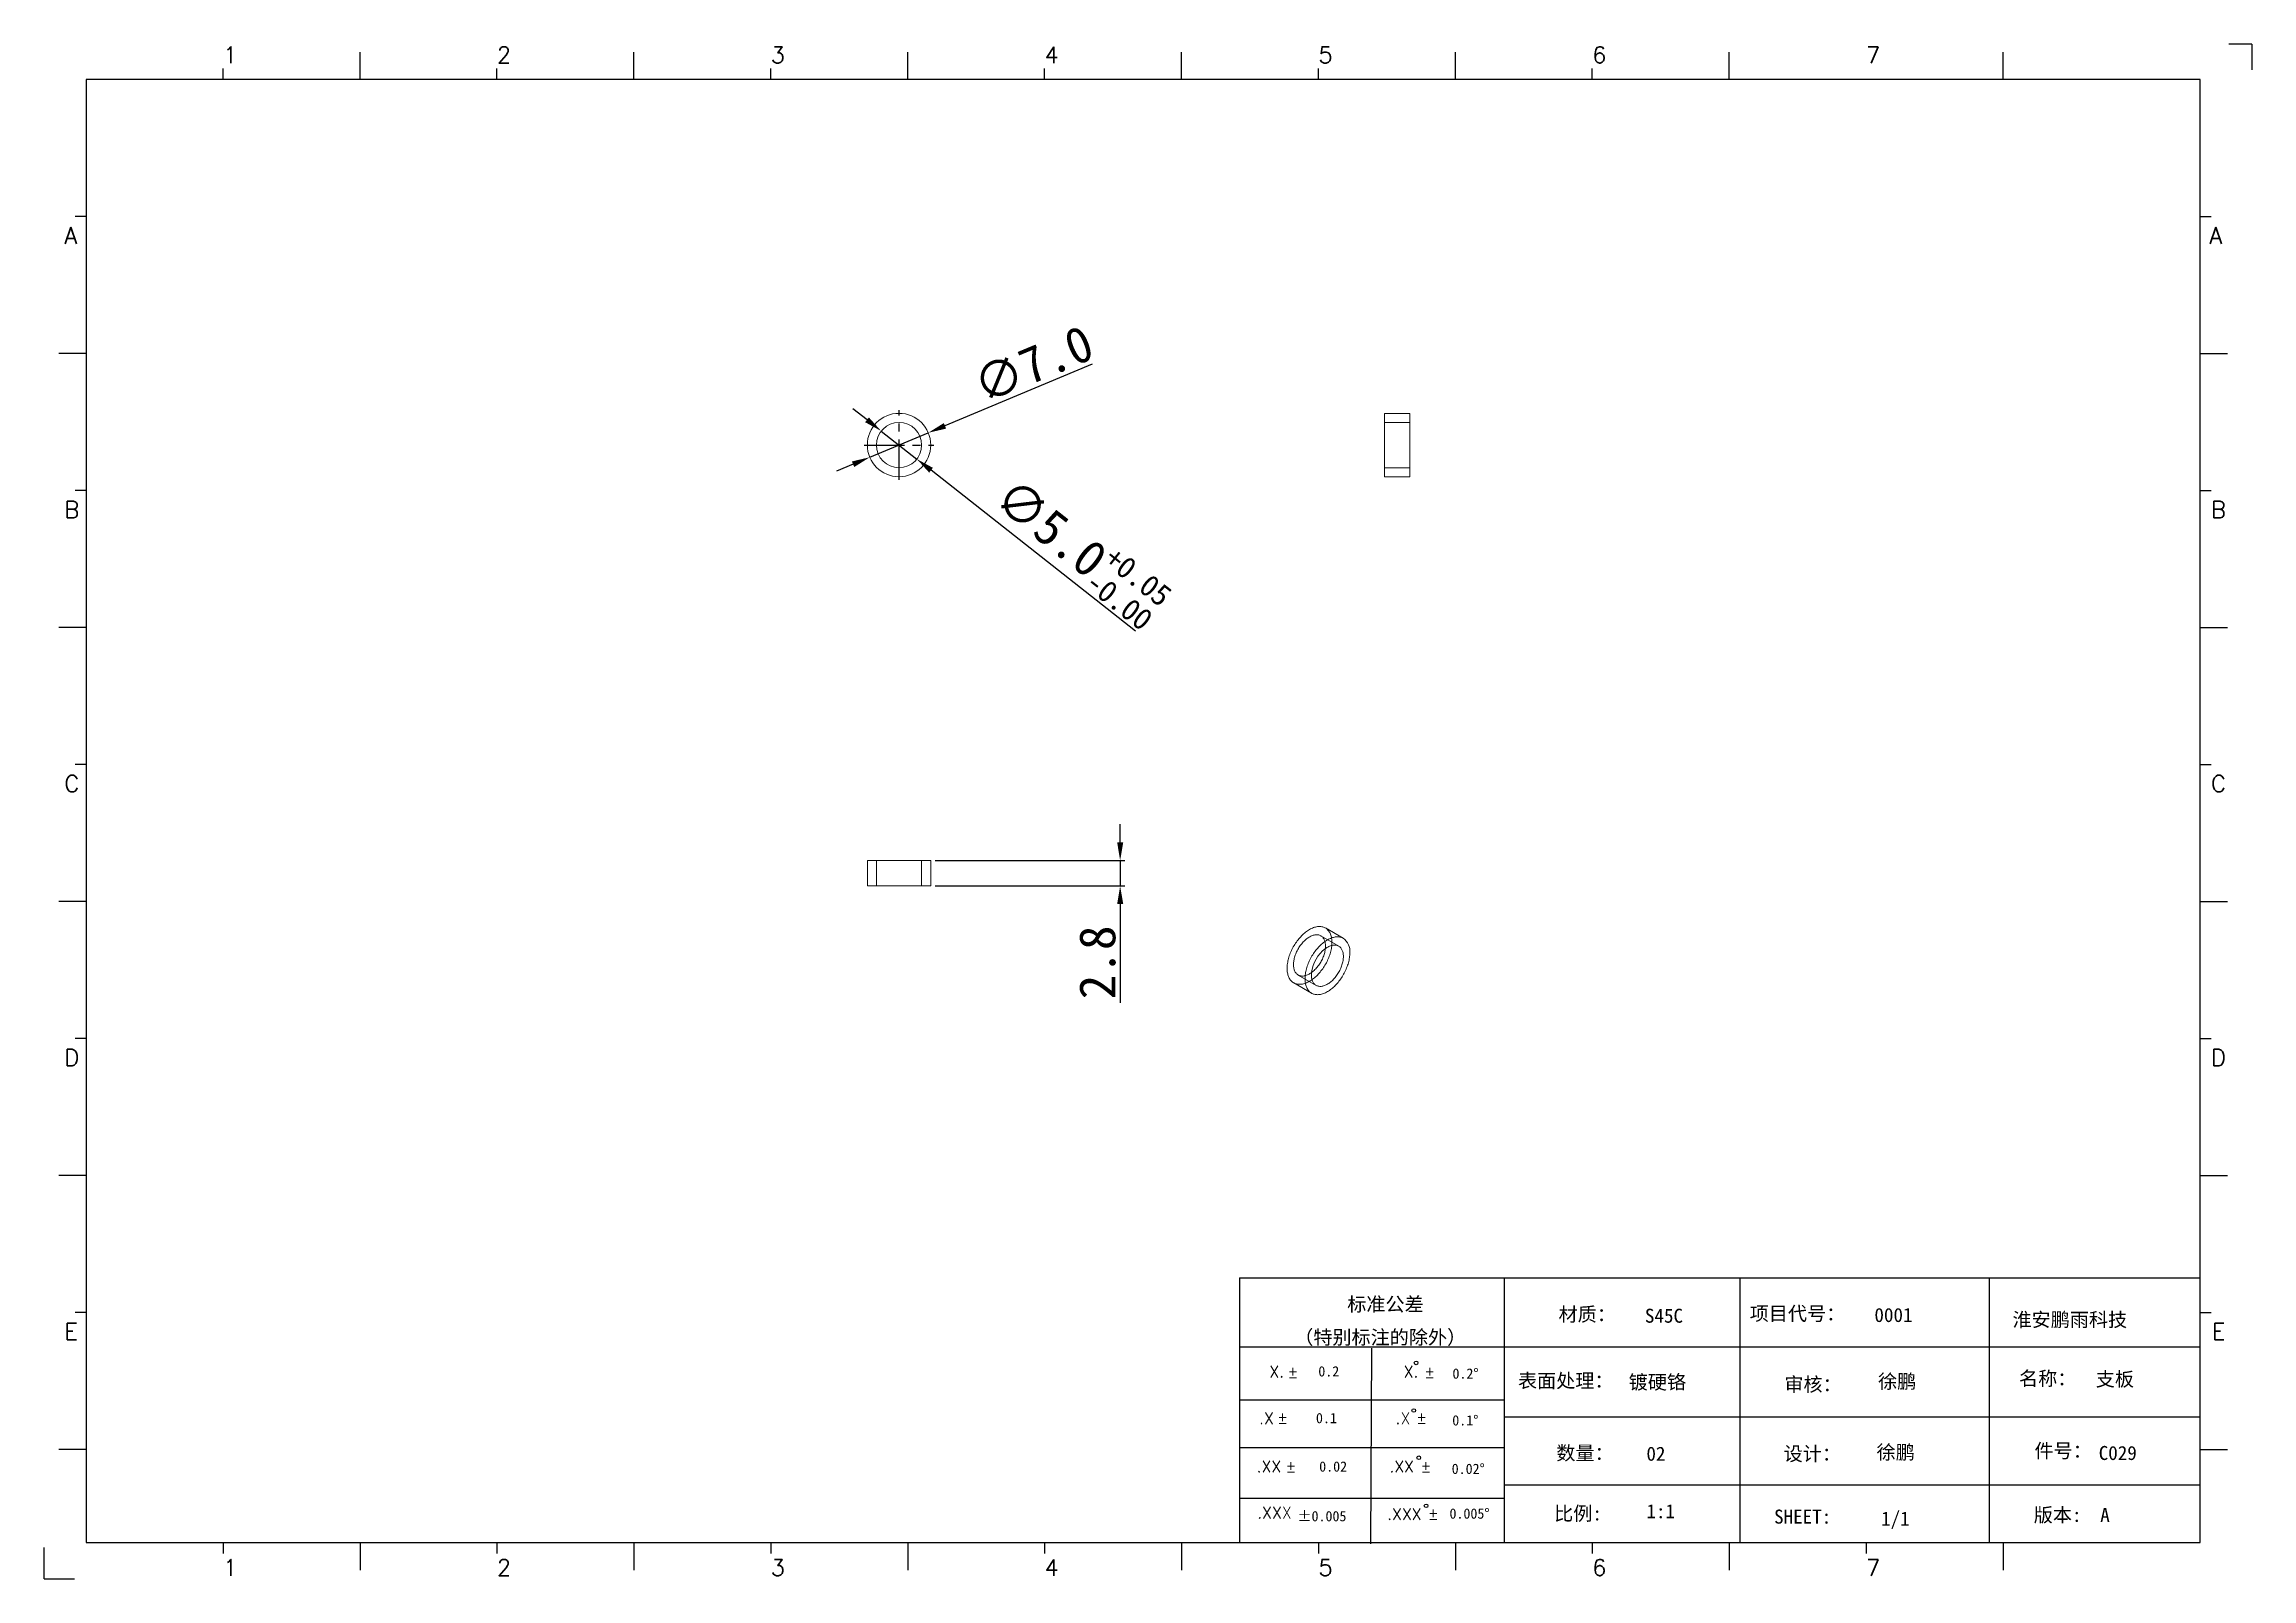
# Model space of a CAD drawing. Extents: x 83 to 30050, y -7164 to 695.
# Drawn here: x 18396.5 to 18640.4, y -1661.3 to -1491.9 of the extents above; entities that cross this region are included whole.
import ezdxf
from ezdxf.enums import TextEntityAlignment as Align

# ---------------------------------------------------------------- set-up
doc = ezdxf.new("R2010")
doc.units = 0
doc.header["$LTSCALE"] = 8
doc.header["$MEASUREMENT"] = 0
doc.header["$PDSIZE"] = 5
doc.linetypes.add('CENTER', pattern=[2, 1.25, -0.25, 0.25, -0.25])
doc.linetypes.add('HIDDEN', pattern=[1.905, 1.27, -0.635])
doc.layers.get('0').update_dxf_attribs({"linetype": 'CONTINUOUS'})
doc.layers.get('Defpoints').update_dxf_attribs({"linetype": 'CONTINUOUS'})
doc.layers.add('41', color=3, linetype='CONTINUOUS')
doc.layers.add('dim', color=82, linetype='CONTINUOUS', lineweight=9)
doc.styles.add('SIMPLEX', font='SIMPLEX')
doc.styles.get("Standard").update_dxf_attribs({"font": '', "height": 4})
doc.styles.get('Standard').set_extended_font_data('SimSun')
doc.dimstyles.new('ISO-25', dxfattribs={"dimtxt": 6, "dimasz": 2.5, "dimexe": 1.25, "dimexo": 0.625, "dimtad": 1, "dimdec": 1, "dimzin": 1, "dimdsep": 46, "dimtxsty": 'Standard', "dimcen": 2.5, "dimadec": 0, "dimazin": 0, "dimtm": 1e-09, "dimtfac": 1, "dimtdec": 1, "dimtmove": 0, "dimatfit": 3, "dimfxl": 1, "dimtolj": 1, "dimtzin": 0, "dimarcsym": 0})

msp = doc.modelspace()

# ---------------------------------------------------------------- blocks, each defined once
blk = doc.blocks.new('A$C0BB32EA6')
at = {"layer": '41'}
for p, q in [((90.21, 427.84), (90.21, 435.66)), ((168.4, 427.84), (168.4, 435.66)), ((168.4, 427.84), (168.4, 435.66)), ((168.4, 427.84), (168.4, 435.66)), ((246.58, 427.84), (246.58, 435.66)), ((246.58, 427.84), (246.58, 435.66)), ((324.77, 427.84), (324.77, 435.66)), ((402.96, 427.84), (402.96, 435.66)), ((481.15, 427.84), (481.15, 435.66)), ((559.34, 427.84), (559.34, 435.66)), ((51.11, 427.84), (51.11, 430.97)), ((129.3, 427.84), (129.3, 430.97)), ((129.3, 427.84), (129.3, 430.97)), ((129.3, 427.84), (129.3, 430.97)), ((207.49, 427.84), (207.49, 430.97)), ((207.49, 427.84), (207.49, 430.97)), ((285.68, 427.84), (285.68, 430.97)), ((363.87, 427.84), (363.87, 430.97)), ((442.06, 427.84), (442.06, 430.97)), ((615.63, 427.84), (12.02, 427.84)), ((12.02, 427.84), (12.02, 10.32)), ((615.63, 10.32), (615.63, 427.84)), ((12.02, 388.75), (8.89, 388.75)), ((615.63, 388.75), (618.76, 388.75)), ((12.02, 349.66), (4.2, 349.66)), ((615.63, 349.66), (623.45, 349.66)), ((12.02, 310.56), (8.89, 310.56)), ((615.63, 310.56), (618.76, 310.56)), ((12.02, 271.47), (4.2, 271.47)), ((615.63, 271.47), (623.45, 271.47)), ((12.02, 232.37), (8.89, 232.37)), ((615.63, 232.37), (618.76, 232.37)), ((12.02, 193.28), (4.2, 193.28)), ((615.63, 193.28), (623.45, 193.28)), ((12.02, 154.18), (8.89, 154.18)), ((615.63, 154.18), (618.76, 154.18)), ((12.02, 115.09), (4.2, 115.09)), ((615.63, 115.09), (623.45, 115.09)), ((341.34, 85.85), (615.63, 85.85)), ((341.34, 85.85), (341.34, 10.32)), ((416.87, 85.85), (416.87, 10.32)), ((484.16, 85.85), (484.16, 10.32)), ((555.4, 85.7), (555.4, 10.17)), ((12.02, 76), (8.89, 76)), ((615.63, 76), (618.76, 76)), ((615.63, 66.14), (341.34, 66.14)), ((378.86, 10.02), (379.1, 65.84)), ((341.34, 51.12), (416.87, 51.12)), ((615.63, 46.17), (416.87, 46.17)), ((12.02, 36.9), (4.2, 36.9)), ((341.34, 37.5), (401.12, 37.5)), ((341.34, 37.5), (416.87, 37.5)), ((615.63, 36.9), (623.45, 36.9)), ((615.63, 26.74), (416.87, 26.74)), ((341.34, 23.05), (401.87, 23.05)), ((341.34, 23.05), (401.87, 23.05)), ((341.34, 23.05), (401.87, 23.05)), ((341.34, 23.05), (401.87, 23.05)), ((341.34, 23.05), (401.87, 23.05)), ((341.34, 23.05), (416.87, 23.05)), ((12.02, 10.32), (615.63, 10.32)), ((51.11, 10.32), (51.11, 7.19)), ((90.21, 10.32), (90.21, 2.5)), ((129.3, 10.32), (129.3, 7.19)), ((168.4, 10.32), (168.4, 2.5)), ((207.49, 10.32), (207.49, 7.19)), ((246.58, 10.32), (246.58, 2.5)), ((285.68, 10.32), (285.68, 7.19)), ((324.77, 10.32), (324.77, 2.5)), ((326.34, 10.32), (401.87, 10.32)), ((363.87, 10.32), (363.87, 7.19)), ((402.96, 10.32), (402.96, 2.5)), ((442.06, 10.32), (442.06, 7.19)), ((481.15, 10.32), (481.15, 2.5)), ((520.24, 10.32), (520.24, 7.19)), ((559.34, 10.32), (559.34, 2.5))]:
    blk.add_line(p, q, dxfattribs=at)
at = {"layer": '41', "linetype": 'Continuous'}
for p, q in [((630.37, 437.94), (623.79, 437.94)), ((630.37, 437.94), (630.37, 430.59)), ((0, 0), (0, 8.98)), ((0, 0), (8.64, 0))]:
    blk.add_line(p, q, dxfattribs=at)
at = {"layer": '41'}
for centre in [(391.73, 61.61), (391.07, 48.04), (392.49, 34.54), (394.6, 20.83)]:
    blk.add_circle(centre, 0.516, dxfattribs=at)
at = {"layer": '41', "style": 'SIMPLEX'}
for s, height, p in [('1', 4.69, (51.11, 432.54)), ('2', 4.69, (129.3, 432.54)), ('3', 4.69, (207.49, 432.54)), ('4', 4.69, (285.68, 432.54)), ('5', 4.69, (363.87, 432.54)), ('6', 4.69, (442.06, 432.54)), ('7', 4.69, (520.24, 432.54)), ('A', 4.75, (5.76, 380.93)), ('A', 4.75, (618.27, 380.93)), ('B', 4.75, (5.76, 302.74)), ('B', 4.75, (618.72, 302.74)), ('C', 4.75, (5.76, 224.55)), ('C', 4.75, (618.72, 224.55)), ('D', 4.75, (5.76, 146.37)), ('D', 4.75, (618.72, 146.37)), ('E', 4.75, (5.76, 68.18)), ('E', 4.75, (618.95, 68.18)), ('X.', 3.284, (349.84, 57.49)), ('%%p', 3.284, (355.04, 57.36)), ('X.', 3.284, (388.21, 57.49)), ('%%p', 3.284, (394.07, 57.36)), ('.X', 3.284, (346.89, 44.16)), ('%%p', 3.284, (352.09, 44.33)), ('.X', 3.284, (385.9, 44.16)), ('%%p', 3.284, (391.76, 44.33)), ('.XX', 3.284, (346.2, 30.42)), ('%%p', 3.284, (354.44, 30.46)), ('.XX', 3.284, (384.11, 30.42)), ('%%p', 3.284, (393.01, 30.46)), ('.XXX', 3.284, (383.48, 16.83)), ('%%p', 3.284, (395.11, 16.95)), ('1', 4.69, (51.11, 0.87)), ('2', 4.69, (129.3, 0.87)), ('3', 4.69, (207.49, 0.87)), ('4', 4.69, (285.68, 0.87)), ('5', 4.69, (363.87, 0.87)), ('6', 4.69, (442.06, 0.87)), ('7', 4.69, (520.24, 0.87))]:
    blk.add_text(s, height=height, dxfattribs=at).set_placement(p)
at = {"layer": '41', "linetype": 'Continuous'}
for s, p in [('标准公差', (372.08, 76.36)), ('材质：', (432.42, 73.5)), ('项目代号：', (486.99, 73.71)), ('淮安鹏雨科技', (562.04, 71.96)), ('（特别标注的除外）', (356.94, 66.94)), ('表面处理：', (420.83, 54.55)), ('审核：', (496.9, 53.5)), ('名称：', (563.9, 55.18)), ('数量：', (431.79, 33.91)), ('设计：', (496.69, 33.7)), ('件号：', (568.32, 34.55)), ('比例:', (431.16, 16.65)), ('SHEET:', (493.95, 15.75)), ('1/1', (524.5, 15.18)), ('版本:', (568.11, 16.23))]:
    blk.add_text(s, height=4, dxfattribs=at).set_placement(p)
at = {"layer": '41'}
for s, p in [('0.2', (363.82, 57.75)), ('0.2%%D', (402.12, 57.11)), ('0.1', (363.14, 44.41)), ('0.1%%D', (402.07, 43.76)), ('0.02', (364.07, 30.58)), ('0.02%%D', (401.9, 29.93)), ('0.005%%D', (401.27, 17.16))]:
    blk.add_text(s, height=2.929, dxfattribs=at).set_placement(p)
at = {"layer": '41', "style": 'SIMPLEX'}
blk.add_text('.XXX', height=3.284, dxfattribs=at).set_placement((351.31, 18.87), align=Align.MIDDLE_CENTER)
at = {"layer": '41'}
blk.add_text('%%P0.005', height=2.929, dxfattribs=at).set_placement((364.87, 17.89), align=Align.MIDDLE_CENTER)
at = {"layer": '41', "linetype": 'Continuous'}
for tag, p in [('材质', (457.07, 73.08)), ('代号', (522.6, 73.29)), ('表面处理', (452.44, 54.13)), ('审核', (523.65, 54.34)), ('名称', (585.81, 54.97)), ('数量', (457.5, 33.7)), ('设计', (523.23, 34.13)), ('件号', (586.65, 33.91)), ('比例', (457.5, 17.28)), ('版本', (587.08, 16.23))]:
    blk.add_attdef(tag, p, '', height=4, dxfattribs=at)
blk = doc.blocks.new('*D823')
at = {"layer": 'Defpoints', "color": 0}
for p in [(18494.15, -1534.77), (18487.69, -1537.47)]:
    blk.add_point(p, dxfattribs=at)
at = {"layer": 'dim', "color": 0, "lineweight": -2}
for p, q in [((18512.27, -1527.2), (18495.99, -1534)), ((18487.69, -1537.47), (18494.15, -1534.77)), ((18485.84, -1538.25), (18484, -1539.02))]:
    blk.add_line(p, q, dxfattribs=at)
at = {"layer": 'dim', "color": 0}
for points in [[(18495.86, -1533.7), (18496.12, -1534.31), (18494.15, -1534.77)], [(18485.71, -1537.94), (18485.97, -1538.55), (18487.69, -1537.47)]]:
    blk.add_solid(points, dxfattribs=at)
at = {"layer": 'dim', "color": 0, "insert": (18505.75, -1527.21), "char_height": 4, "attachment_point": 5, "rotation": 22.6865}
blk.add_mtext('\\A1;∅7.0', dxfattribs=at)
blk = doc.blocks.new('*D824')
at = {"layer": 'Defpoints', "color": 0}
for p in [(18488.95, -1534.58), (18492.88, -1537.67)]:
    blk.add_point(p, dxfattribs=at)
at = {"layer": 'dim', "color": 0, "lineweight": -2}
for p, q in [((18487.38, -1533.34), (18485.81, -1532.11)), ((18488.95, -1534.58), (18492.88, -1537.67)), ((18517.04, -1556.67), (18494.45, -1538.91))]:
    blk.add_line(p, q, dxfattribs=at)
at = {"layer": 'dim', "color": 0}
for points in [[(18487.59, -1533.08), (18487.17, -1533.6), (18488.95, -1534.58)], [(18494.66, -1538.64), (18494.25, -1539.17), (18492.88, -1537.67)]]:
    blk.add_solid(points, dxfattribs=at)
at = {"layer": 'dim', "color": 0, "insert": (18510.95, -1547.77), "char_height": 4, "attachment_point": 5, "rotation": 321.8124}
blk.add_mtext('\\A1;∅5.0{\\H2.400000;\\S+0.05^ -0.00;}', dxfattribs=at)
blk = doc.blocks.new('*D825')
at = {"layer": 'Defpoints', "color": 0}
for p in [(18494.42, -1582.01), (18494.42, -1584.81), (18515.35, -1584.81)]:
    blk.add_point(p, dxfattribs=at)
at = {"layer": 'dim', "color": 0, "lineweight": -2}
for p, q in [((18515.35, -1580.01), (18515.35, -1578.01)), ((18494.92, -1582.01), (18515.85, -1582.01)), ((18515.35, -1582.01), (18515.35, -1584.81)), ((18494.92, -1584.81), (18515.85, -1584.81)), ((18515.35, -1586.81), (18515.35, -1597.72))]:
    blk.add_line(p, q, dxfattribs=at)
at = {"layer": 'dim', "color": 0}
for points in [[(18515.02, -1580.01), (18515.69, -1580.01), (18515.35, -1582.01)], [(18515.02, -1586.81), (18515.69, -1586.81), (18515.35, -1584.81)]]:
    blk.add_solid(points, dxfattribs=at)
at = {"layer": 'dim', "color": 0, "insert": (18512.85, -1593.26), "char_height": 4, "attachment_point": 5, "rotation": 90}
blk.add_mtext('\\A1;2.8', dxfattribs=at)

# ---------------------------------------------------------------- dimensions: what is measured, and where the dimension line sits
at = {"layer": 'dim'}
for p1, p2, override, picture, middle in [((18487.687, -1537.474), (18494.146, -1534.775), {"dimtxt": 2.5, "dimasz": 2, "dimexe": 0.49975, "dimexo": 0.49975, "dimgap": 0.49975}, '*D823', (18506.716, -1529.52)), ((18488.951, -1534.579), (18492.881, -1537.67), {"dimtxt": 2.5, "dimasz": 2, "dimexe": 0.49975, "dimexo": 0.49975, "dimgap": 0.49975, "dimtol": 1, "dimlim": 0, "dimtp": 0.05, "dimtm": 0, "dimtfac": 0.6, "dimtdec": 2, "dimtolj": 1}, '*D824', (18508.953, -1550.311))]:
    dim = msp.add_diameter_dim_2p(p1=p1, p2=p2, dimstyle='ISO-25', override=override, dxfattribs=at)
    dim.commit()
    dim.dimension.update_dxf_attribs({"geometry": picture, "text_midpoint": middle, "dimtype": 163})
dim = msp.add_linear_dim(base=(18515.352, -1584.808), p1=(18494.416, -1582.008), p2=(18494.416, -1584.808), angle=90, dimstyle='ISO-25', override={"dimtxt": 2.5, "dimasz": 2, "dimexe": 0.49975, "dimexo": 0.49975, "dimgap": 0.49975}, dxfattribs=at)
dim.commit()
dim.dimension.update_dxf_attribs({"geometry": '*D825', "text_midpoint": (18512.852, -1593.263)})

# ---------------------------------------------------------------- linework, layer by layer
at = {"color": 1, "linetype": 'CENTER', "ltscale": 0.4445}
for p, q in [((18490.916, -1539.975), (18490.916, -1532.275)), ((18487.066, -1536.125), (18494.766, -1536.125))]:
    msp.add_line(p, q, dxfattribs=at)
at = {"color": 7, "linetype": 'Continuous', "lineweight": 15}
for p, q in [((18547.348, -1532.625), (18544.548, -1532.625)), ((18544.548, -1536.125), (18544.548, -1532.625)), ((18547.348, -1536.125), (18547.348, -1532.625)), ((18544.548, -1539.625), (18544.548, -1536.125)), ((18547.348, -1539.625), (18547.348, -1536.125)), ((18544.548, -1539.625), (18547.348, -1539.625)), ((18487.416, -1582.008), (18487.416, -1584.808)), ((18487.416, -1582.008), (18494.416, -1582.008)), ((18494.416, -1584.808), (18494.416, -1582.008)), ((18487.416, -1584.808), (18494.416, -1584.808)), ((18540.003, -1590.598), (18538.023, -1589.455)), ((18534.524, -1595.517), (18536.503, -1596.66))]:
    msp.add_line(p, q, dxfattribs=at)
at = {"color": 7, "linetype": 'HIDDEN', "lineweight": 0}
for p, q in [((18547.348, -1533.625), (18544.548, -1533.625)), ((18544.548, -1538.625), (18547.348, -1538.625)), ((18488.416, -1582.008), (18488.416, -1584.808)), ((18493.416, -1584.808), (18493.416, -1582.008)), ((18539.503, -1591.464), (18537.523, -1590.321)), ((18535.024, -1594.651), (18537.003, -1595.794))]:
    msp.add_line(p, q, dxfattribs=at)
at = {"color": 7, "linetype": 'Continuous', "lineweight": 15, "flags": 128}
for points in [[(18538.748, -1591.057), (18538.746, -1590.93), (18538.738, -1590.807), (18538.726, -1590.686), (18538.709, -1590.57), (18538.686, -1590.457), (18538.659, -1590.348), (18538.627, -1590.244), (18538.59, -1590.144), (18538.549, -1590.049), (18538.503, -1589.959), (18538.453, -1589.873), (18538.398, -1589.793), (18538.339, -1589.719), (18538.276, -1589.65), (18538.208, -1589.587), (18538.137, -1589.53), (18538.062, -1589.478), (18537.984, -1589.433), (18537.902, -1589.394), (18537.816, -1589.361), (18537.728, -1589.334), (18537.637, -1589.314), (18537.543, -1589.3), (18537.446, -1589.292), (18537.347, -1589.291), (18537.246, -1589.296), (18537.143, -1589.308), (18537.038, -1589.326), (18536.932, -1589.351), (18536.824, -1589.382), (18536.715, -1589.419), (18536.606, -1589.462), (18536.495, -1589.511), (18536.384, -1589.567), (18536.273, -1589.628), (18536.162, -1589.695), (18536.052, -1589.767), (18535.941, -1589.846), (18535.832, -1589.929), (18535.723, -1590.017), (18535.615, -1590.111), (18535.509, -1590.209), (18535.404, -1590.312), (18535.301, -1590.419), (18535.2, -1590.531), (18535.101, -1590.646), (18535.004, -1590.765), (18534.91, -1590.888), (18534.819, -1591.013), (18534.73, -1591.142), (18534.645, -1591.274), (18534.563, -1591.407), (18534.485, -1591.543), (18534.41, -1591.681), (18534.338, -1591.821), (18534.271, -1591.962), (18534.208, -1592.104), (18534.149, -1592.246), (18534.094, -1592.39), (18534.044, -1592.533), (18533.998, -1592.676), (18533.956, -1592.819), (18533.92, -1592.961), (18533.888, -1593.103), (18533.861, -1593.243), (18533.838, -1593.381), (18533.821, -1593.518), (18533.808, -1593.653), (18533.801, -1593.785), (18533.799, -1593.914), (18533.801, -1594.041), (18533.808, -1594.165), (18533.821, -1594.285), (18533.838, -1594.402), (18533.861, -1594.515), (18533.888, -1594.623), (18533.92, -1594.728), (18533.956, -1594.828), (18533.998, -1594.923), (18534.044, -1595.013), (18534.094, -1595.098), (18534.149, -1595.178), (18534.208, -1595.253), (18534.271, -1595.321), (18534.338, -1595.385), (18534.41, -1595.442), (18534.485, -1595.493), (18534.563, -1595.539), (18534.645, -1595.578), (18534.73, -1595.611), (18534.819, -1595.638), (18534.91, -1595.658), (18535.004, -1595.672), (18535.101, -1595.679), (18535.2, -1595.681), (18535.301, -1595.675), (18535.404, -1595.663), (18535.509, -1595.645), (18535.615, -1595.621), (18535.723, -1595.59), (18535.832, -1595.553), (18535.941, -1595.51), (18536.052, -1595.46), (18536.162, -1595.405), (18536.273, -1595.344), (18536.384, -1595.277), (18536.495, -1595.204), (18536.606, -1595.126), (18536.715, -1595.043), (18536.824, -1594.954), (18536.932, -1594.861), (18537.038, -1594.762), (18537.143, -1594.659), (18537.246, -1594.552), (18537.347, -1594.441), (18537.446, -1594.325), (18537.543, -1594.206), (18537.637, -1594.084), (18537.728, -1593.958), (18537.816, -1593.829), (18537.902, -1593.698), (18537.984, -1593.564), (18538.062, -1593.428), (18538.137, -1593.29), (18538.208, -1593.151), (18538.276, -1593.01), (18538.339, -1592.868), (18538.398, -1592.725), (18538.453, -1592.582), (18538.503, -1592.439), (18538.549, -1592.295), (18538.59, -1592.152), (18538.627, -1592.01), (18538.659, -1591.869), (18538.686, -1591.729), (18538.709, -1591.59), (18538.726, -1591.454), (18538.738, -1591.319), (18538.746, -1591.187), (18538.748, -1591.057)], [(18538.041, -1591.465), (18538.039, -1591.358), (18538.031, -1591.254), (18538.019, -1591.154), (18538.001, -1591.057), (18537.979, -1590.964), (18537.952, -1590.876), (18537.92, -1590.792), (18537.883, -1590.713), (18537.842, -1590.639), (18537.796, -1590.57), (18537.747, -1590.507), (18537.692, -1590.449), (18537.634, -1590.397), (18537.572, -1590.351), (18537.507, -1590.311), (18537.438, -1590.277), (18537.365, -1590.25), (18537.289, -1590.229), (18537.211, -1590.214), (18537.13, -1590.206), (18537.046, -1590.204), (18536.961, -1590.208), (18536.873, -1590.219), (18536.784, -1590.237), (18536.693, -1590.261), (18536.601, -1590.291), (18536.508, -1590.327), (18536.414, -1590.369), (18536.32, -1590.418), (18536.226, -1590.472), (18536.132, -1590.532), (18536.039, -1590.598), (18535.946, -1590.669), (18535.854, -1590.745), (18535.763, -1590.826), (18535.674, -1590.912), (18535.586, -1591.002), (18535.5, -1591.096), (18535.417, -1591.195), (18535.336, -1591.297), (18535.257, -1591.402), (18535.182, -1591.51), (18535.109, -1591.622), (18535.04, -1591.735), (18534.974, -1591.851), (18534.913, -1591.968), (18534.854, -1592.088), (18534.8, -1592.208), (18534.75, -1592.329), (18534.705, -1592.45), (18534.664, -1592.572), (18534.627, -1592.693), (18534.595, -1592.813), (18534.568, -1592.933), (18534.546, -1593.052), (18534.528, -1593.169), (18534.516, -1593.284), (18534.508, -1593.396), (18534.506, -1593.506), (18534.508, -1593.613), (18534.516, -1593.717), (18534.528, -1593.818), (18534.546, -1593.915), (18534.568, -1594.007), (18534.595, -1594.096), (18534.627, -1594.18), (18534.664, -1594.259), (18534.705, -1594.333), (18534.75, -1594.401), (18534.8, -1594.465), (18534.854, -1594.522), (18534.913, -1594.574), (18534.974, -1594.62), (18535.04, -1594.66), (18535.109, -1594.694), (18535.182, -1594.722), (18535.257, -1594.743), (18535.336, -1594.758), (18535.417, -1594.766), (18535.5, -1594.768), (18535.586, -1594.763), (18535.674, -1594.752), (18535.763, -1594.735), (18535.854, -1594.711), (18535.946, -1594.681), (18536.039, -1594.644), (18536.132, -1594.602), (18536.226, -1594.554), (18536.32, -1594.499), (18536.414, -1594.439), (18536.508, -1594.374), (18536.601, -1594.303), (18536.693, -1594.227), (18536.784, -1594.146), (18536.873, -1594.06), (18536.961, -1593.97), (18537.046, -1593.875), (18537.13, -1593.777), (18537.211, -1593.675), (18537.289, -1593.57), (18537.365, -1593.461), (18537.438, -1593.35), (18537.507, -1593.236), (18537.572, -1593.121), (18537.634, -1593.003), (18537.692, -1592.884), (18537.747, -1592.764), (18537.796, -1592.643), (18537.842, -1592.521), (18537.883, -1592.4), (18537.92, -1592.279), (18537.952, -1592.158), (18537.979, -1592.038), (18538.001, -1591.92), (18538.019, -1591.803), (18538.031, -1591.688), (18538.039, -1591.575), (18538.041, -1591.465)], [(18536.503, -1596.66), (18536.543, -1596.682), (18536.625, -1596.721), (18536.71, -1596.754), (18536.799, -1596.781), (18536.89, -1596.801), (18536.984, -1596.815), (18537.081, -1596.822), (18537.179, -1596.823), (18537.281, -1596.818), (18537.384, -1596.806), (18537.489, -1596.788), (18537.595, -1596.764), (18537.703, -1596.733), (18537.811, -1596.696), (18537.921, -1596.653), (18538.031, -1596.603), (18538.142, -1596.548), (18538.253, -1596.487), (18538.364, -1596.42), (18538.475, -1596.347), (18538.586, -1596.269), (18538.695, -1596.186), (18538.804, -1596.097), (18538.912, -1596.004), (18539.018, -1595.905), (18539.123, -1595.802), (18539.226, -1595.695), (18539.327, -1595.584), (18539.426, -1595.468), (18539.523, -1595.349), (18539.617, -1595.227), (18539.708, -1595.101), (18539.796, -1594.972), (18539.882, -1594.841), (18539.964, -1594.707), (18540.042, -1594.571), (18540.117, -1594.433), (18540.188, -1594.294), (18540.256, -1594.153), (18540.319, -1594.011), (18540.378, -1593.868), (18540.433, -1593.725), (18540.483, -1593.581), (18540.529, -1593.438), (18540.57, -1593.295), (18540.607, -1593.153), (18540.639, -1593.012), (18540.666, -1592.872), (18540.688, -1592.733), (18540.706, -1592.597), (18540.718, -1592.462), (18540.726, -1592.33), (18540.728, -1592.2)]]:
    msp.add_lwpolyline(points, dxfattribs=at)
at = {"color": 7, "linetype": 'HIDDEN', "lineweight": 0, "flags": 128}
for points in [[(18540.003, -1590.598), (18539.964, -1590.576), (18539.882, -1590.537), (18539.796, -1590.504), (18539.708, -1590.477), (18539.617, -1590.457), (18539.523, -1590.443), (18539.426, -1590.435), (18539.327, -1590.434), (18539.226, -1590.439), (18539.123, -1590.451), (18539.018, -1590.469), (18538.912, -1590.494), (18538.804, -1590.525), (18538.695, -1590.562), (18538.586, -1590.605), (18538.475, -1590.654), (18538.364, -1590.71), (18538.253, -1590.771), (18538.142, -1590.838), (18538.031, -1590.91), (18537.921, -1590.988), (18537.811, -1591.072), (18537.703, -1591.16), (18537.595, -1591.254), (18537.489, -1591.352), (18537.384, -1591.455), (18537.281, -1591.562), (18537.179, -1591.674), (18537.081, -1591.789), (18536.984, -1591.908), (18536.89, -1592.031), (18536.799, -1592.156), (18536.71, -1592.285), (18536.625, -1592.417), (18536.543, -1592.55), (18536.464, -1592.686), (18536.39, -1592.824), (18536.318, -1592.964), (18536.251, -1593.105), (18536.188, -1593.247), (18536.129, -1593.389), (18536.074, -1593.533), (18536.024, -1593.676), (18535.978, -1593.819), (18535.936, -1593.962), (18535.9, -1594.104), (18535.868, -1594.246), (18535.84, -1594.386), (18535.818, -1594.524), (18535.801, -1594.661), (18535.788, -1594.796), (18535.781, -1594.928), (18535.778, -1595.057), (18535.781, -1595.184), (18535.788, -1595.308), (18535.801, -1595.428), (18535.818, -1595.545), (18535.84, -1595.658), (18535.868, -1595.766), (18535.9, -1595.871), (18535.936, -1595.971), (18535.978, -1596.066), (18536.024, -1596.156), (18536.074, -1596.241), (18536.129, -1596.321), (18536.188, -1596.395), (18536.251, -1596.464), (18536.318, -1596.528), (18536.39, -1596.585), (18536.464, -1596.636), (18536.503, -1596.66)], [(18536.5, -1594.379), (18536.496, -1594.426), (18536.488, -1594.539), (18536.486, -1594.649), (18536.488, -1594.756), (18536.496, -1594.86), (18536.508, -1594.961), (18536.525, -1595.058), (18536.548, -1595.15), (18536.575, -1595.239), (18536.607, -1595.323), (18536.644, -1595.402), (18536.685, -1595.476), (18536.73, -1595.544), (18536.78, -1595.608), (18536.834, -1595.665), (18536.892, -1595.717), (18536.954, -1595.763), (18537.02, -1595.803), (18537.089, -1595.837), (18537.162, -1595.865), (18537.237, -1595.886), (18537.316, -1595.901), (18537.397, -1595.909), (18537.48, -1595.911), (18537.566, -1595.906), (18537.654, -1595.895), (18537.743, -1595.878), (18537.834, -1595.854), (18537.926, -1595.824), (18538.019, -1595.787), (18538.112, -1595.745), (18538.206, -1595.697), (18538.3, -1595.642), (18538.394, -1595.582), (18538.488, -1595.517), (18538.581, -1595.446), (18538.673, -1595.37), (18538.764, -1595.289), (18538.853, -1595.203), (18538.941, -1595.113), (18539.026, -1595.018), (18539.11, -1594.92), (18539.191, -1594.818), (18539.269, -1594.713), (18539.345, -1594.604), (18539.417, -1594.493), (18539.487, -1594.379), (18539.552, -1594.264), (18539.614, -1594.146), (18539.672, -1594.027), (18539.726, -1593.907), (18539.776, -1593.786), (18539.822, -1593.664), (18539.863, -1593.543), (18539.9, -1593.422), (18539.932, -1593.301), (18539.959, -1593.181), (18539.981, -1593.063), (18539.999, -1592.946), (18540.011, -1592.831), (18540.019, -1592.718), (18540.021, -1592.608), (18540.021, -1592.608)], [(18540.021, -1592.608), (18540.019, -1592.501), (18540.011, -1592.397), (18539.999, -1592.297), (18539.981, -1592.2), (18539.959, -1592.107), (18539.932, -1592.019), (18539.9, -1591.935), (18539.863, -1591.856), (18539.822, -1591.782), (18539.776, -1591.713), (18539.726, -1591.65), (18539.672, -1591.592), (18539.614, -1591.54), (18539.552, -1591.494), (18539.487, -1591.454), (18539.417, -1591.42), (18539.345, -1591.393), (18539.269, -1591.372), (18539.191, -1591.357), (18539.11, -1591.349), (18539.026, -1591.347), (18538.941, -1591.351), (18538.853, -1591.362), (18538.764, -1591.38), (18538.673, -1591.404), (18538.581, -1591.434), (18538.488, -1591.47), (18538.394, -1591.512), (18538.3, -1591.561), (18538.206, -1591.615), (18538.112, -1591.675), (18538.027, -1591.735)]]:
    msp.add_lwpolyline(points, dxfattribs=at)
at = {"color": 7, "linetype": 'Continuous', "lineweight": 15}
for radius in [3.5, 2.5]:
    msp.add_circle((18490.916, -1536.125), radius, dxfattribs=at)
for centre, radius, start, end in [((18540.436, -1594.889), 3.968, 127.37745, 172.62793), ((18538.982, -1592.025), 1.755, 354.27093, 54.41689)]:
    msp.add_arc(centre, radius, start, end, dxfattribs=at)

# ---------------------------------------------------------------- block references
at = {"layer": '41', "linetype": 'Continuous', "xscale": 0.3869835263994901, "yscale": 0.3869835263999448, "zscale": 0.3869835264000001}
msp.add_blockref('A$C0BB32EA6', (18396.455, -1661.333), dxfattribs=at).add_auto_attribs({'版本': 'A', '件号': 'C029', '名称': '支板', '设计': '徐鹏', '审核': '徐鹏', '代号': '0001', '比例': '1:1', '数量': '02', '表面处理': '镀硬铬', '材质': 'S45C'})

msp.set_redraw_order([(e.dxf.handle, doc.entitydb.next_handle()) for e in msp.query("TEXT MTEXT ATTDEF DIMENSION ARC_DIMENSION")])  # texts and dimensions are drawn at this point

doc.saveas('drawing.dxf')
